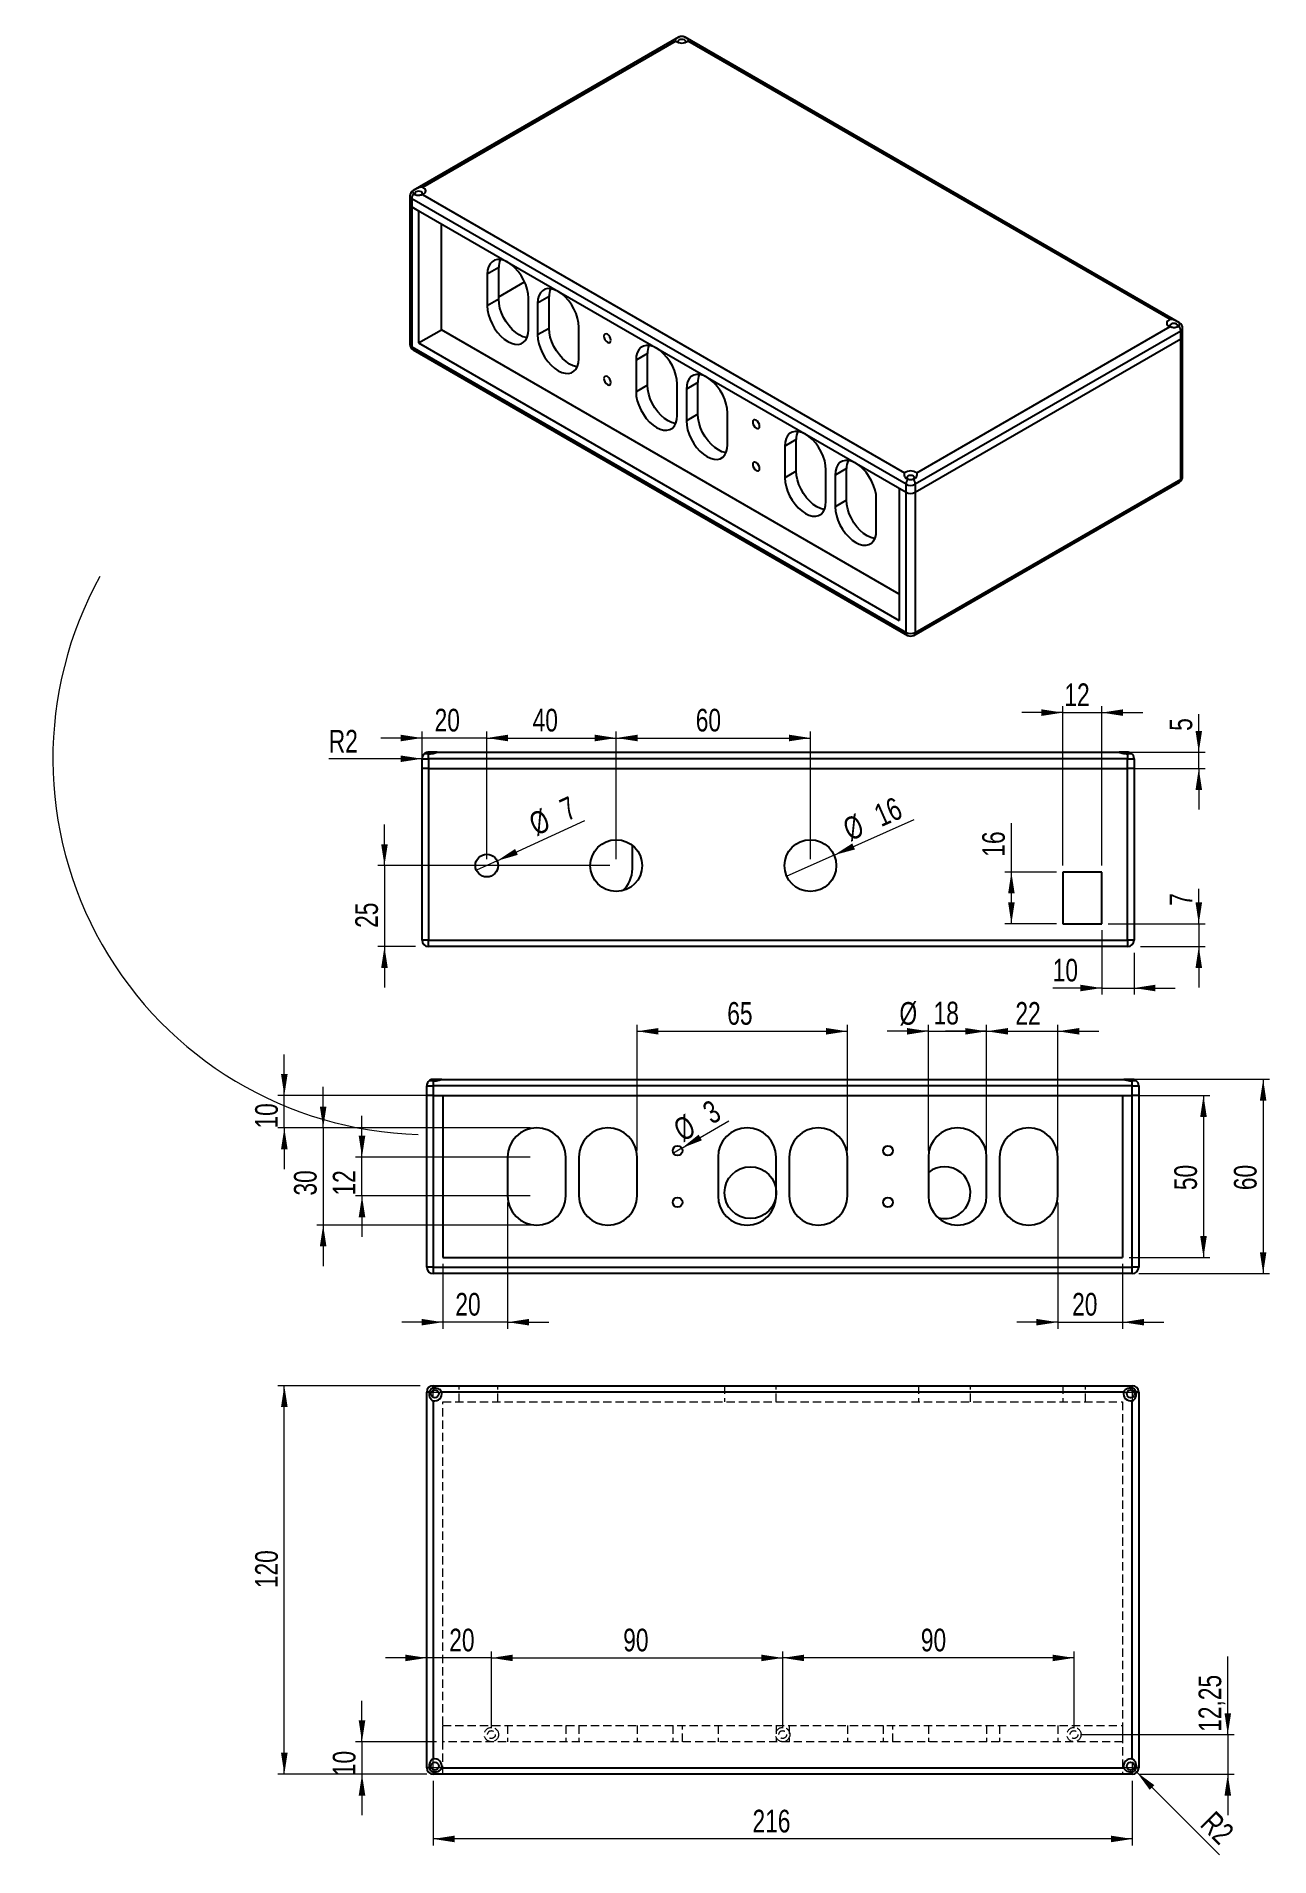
# Model space of a CAD drawing. Header units: millimetres. Extents: x -5 to 186, y 7 to 288.
import ezdxf

# ---------------------------------------------------------------- set-up
doc = ezdxf.new("R2010")
doc.units = ezdxf.units.MM
doc.linetypes.add('HIDDEN', pattern=[1.905, 1.27, -0.635])
doc.styles.add('SLDTEXTSTYLE0', font='TXT', dxfattribs={"width": 0.75})
doc.dimstyles.new('SLDDIMSTYLE0', dxfattribs={"dimtxt": 3.5, "dimasz": 3.302, "dimexe": 0, "dimexo": 0.0625, "dimgap": 0.875, "dimtad": 1, "dimdec": 0, "dimlfac": 2, "dimrnd": 1e-09, "dimzin": 12, "dimdsep": 46, "dimtxsty": 'SLDTEXTSTYLE0', "dimsah": 1, "dimcen": 0.09, "dimadec": 0, "dimazin": 3, "dimtfac": 1, "dimtdec": 0, "dimtmove": 0, "dimatfit": 0, "dimfxl": 0, "dimfrac": 2, "dimtolj": 1, "dimtzin": 12, "dimarcsym": 0})
doc.dimstyles.new('SLDDIMSTYLE1', dxfattribs={"dimtxt": 3.5, "dimasz": 3.302, "dimexe": 0, "dimexo": 0.0625, "dimgap": 0.875, "dimtad": 1, "dimdec": 0, "dimlfac": 2, "dimrnd": 1e-09, "dimzin": 12, "dimdsep": 46, "dimtxsty": 'SLDTEXTSTYLE0', "dimsah": 1, "dimcen": 0.09, "dimadec": 0, "dimazin": 3, "dimtfac": 1, "dimtdec": 0, "dimtofl": 0, "dimtmove": 0, "dimatfit": 3, "dimfxl": 0, "dimfrac": 2, "dimtolj": 1, "dimtzin": 12, "dimarcsym": 0})
doc.dimstyles.new('SLDDIMSTYLE2', dxfattribs={"dimtxt": 3.5, "dimasz": 3.302, "dimexe": 0, "dimexo": 0.0625, "dimgap": 0.875, "dimtad": 1, "dimdec": 0, "dimlfac": 2, "dimrnd": 1e-09, "dimzin": 12, "dimdsep": 46, "dimtxsty": 'SLDTEXTSTYLE0', "dimblk1": 'NONE', "dimsah": 1, "dimcen": 0, "dimadec": 0, "dimazin": 3, "dimtfac": 1, "dimtdec": 0, "dimtmove": 0, "dimatfit": 3, "dimldrblk": 'NONE', "dimfxl": 0, "dimfrac": 2, "dimtolj": 1, "dimtzin": 12, "dimarcsym": 0})
doc.dimstyles.new('SLDDIMSTYLE3', dxfattribs={"dimtxt": 3.5, "dimasz": 3.302, "dimexe": 0, "dimexo": 0.0625, "dimgap": 0.875, "dimtad": 1, "dimdec": 0, "dimlfac": 2, "dimrnd": 1e-09, "dimzin": 12, "dimdsep": 46, "dimtxsty": 'SLDTEXTSTYLE0', "dimsah": 1, "dimcen": 0, "dimadec": 0, "dimazin": 3, "dimtfac": 1, "dimtdec": 0, "dimtofl": 0, "dimtmove": 0, "dimatfit": 3, "dimfxl": 0, "dimfrac": 2, "dimtolj": 1, "dimtzin": 12, "dimarcsym": 0})
doc.dimstyles.new('SLDDIMSTYLE4', dxfattribs={"dimtxt": 3.5, "dimasz": 3.302, "dimexe": 0, "dimexo": 0.0625, "dimgap": 0.875, "dimtad": 1, "dimlfac": 2, "dimrnd": 1e-09, "dimzin": 12, "dimdsep": 46, "dimtxsty": 'SLDTEXTSTYLE0', "dimsah": 1, "dimcen": 0.09, "dimadec": 0, "dimazin": 3, "dimtfac": 1, "dimtmove": 0, "dimatfit": 0, "dimfxl": 0, "dimfrac": 2, "dimtolj": 1, "dimtzin": 12, "dimarcsym": 0})
doc.dimstyles.new('SLDDIMSTYLE5', dxfattribs={"dimtxt": 3.5, "dimasz": 3.302, "dimexe": 0, "dimexo": 0.0625, "dimgap": 0.875, "dimtad": 1, "dimdec": 0, "dimlfac": 2, "dimrnd": 1e-09, "dimzin": 12, "dimdsep": 46, "dimtxsty": 'SLDTEXTSTYLE0', "dimsah": 1, "dimcen": 0, "dimadec": 0, "dimazin": 3, "dimtfac": 1, "dimtdec": 0, "dimtofl": 0, "dimtmove": 0, "dimatfit": 3, "dimfxl": 0, "dimfrac": 2, "dimtolj": 1, "dimtzin": 12, "dimarcsym": 0})
doc.dimstyles.new('SLDDIMSTYLE6', dxfattribs={"dimtxt": 3.5, "dimasz": 3.302, "dimexe": 0, "dimexo": 0.0625, "dimgap": 0.875, "dimtad": 1, "dimdec": 0, "dimlfac": 2, "dimrnd": 1e-09, "dimzin": 12, "dimdsep": 46, "dimtxsty": 'SLDTEXTSTYLE0', "dimblk1": 'NONE', "dimsah": 1, "dimcen": 0, "dimadec": 0, "dimazin": 3, "dimtfac": 1, "dimtdec": 0, "dimtmove": 0, "dimatfit": 3, "dimldrblk": 'NONE', "dimfxl": 0, "dimfrac": 2, "dimtolj": 1, "dimtzin": 12, "dimarcsym": 0})

msp = doc.modelspace()

# ---------------------------------------------------------------- blocks, each defined once
blk = doc.blocks.new('_D')
at = {"color": 7, "linetype": 'Continuous', "lineweight": 0}
for p, q in [((33.55, 124.41), (33.55, 130.76)), ((57.05, 124.41), (32.55, 124.41)), ((33.55, 119.41), (33.55, 124.41)), ((71.55, 119.41), (32.55, 119.41)), ((33.55, 119.41), (33.55, 113.06))]:
    blk.add_line(p, q, dxfattribs=at)
at = {"color": 7, "linetype": 'Continuous', "lineweight": 18}
for points in [[(33.55, 124.41), (34.06, 127.71), (33.04, 127.71)], [(33.55, 119.41), (33.04, 116.1), (34.06, 116.1)]]:
    blk.add_solid(points, dxfattribs=at)
at = {"color": 7, "linetype": 'Continuous', "lineweight": 18, "insert": (29.04, 119.31), "char_height": 3.5, "attachment_point": 1, "rotation": 90, "style": 'SLDTEXTSTYLE0'}
blk.add_mtext('10', dxfattribs=at)
blk = doc.blocks.new('_D_1')
at = {"color": 7, "linetype": 'Continuous', "lineweight": 0}
for p, q in [((39.55, 119.41), (39.55, 125.76)), ((71.55, 119.41), (38.55, 119.41)), ((39.55, 119.41), (39.55, 104.41)), ((71.55, 104.41), (38.55, 104.41)), ((39.55, 104.41), (39.55, 98.06))]:
    blk.add_line(p, q, dxfattribs=at)
at = {"color": 7, "linetype": 'Continuous', "lineweight": 18}
for points in [[(39.55, 119.41), (40.06, 122.71), (39.04, 122.71)], [(39.55, 104.41), (39.04, 101.1), (40.06, 101.1)]]:
    blk.add_solid(points, dxfattribs=at)
at = {"color": 7, "linetype": 'Continuous', "lineweight": 18, "insert": (35.04, 108.96), "char_height": 3.5, "attachment_point": 1, "rotation": 90, "style": 'SLDTEXTSTYLE0'}
blk.add_mtext('30', dxfattribs=at)
blk = doc.blocks.new('_D_2')
at = {"color": 7, "linetype": 'Continuous', "lineweight": 0}
for p, q in [((68.05, 107.91), (68.05, 88.4)), ((58.05, 98.41), (58.05, 88.4)), ((58.05, 89.4), (51.7, 89.4)), ((68.05, 89.4), (58.05, 89.4)), ((68.05, 89.4), (74.4, 89.4))]:
    blk.add_line(p, q, dxfattribs=at)
at = {"color": 7, "linetype": 'Continuous', "lineweight": 18}
for points in [[(58.05, 89.4), (54.75, 89.91), (54.75, 88.9)], [(68.05, 89.4), (71.35, 88.9), (71.35, 89.91)]]:
    blk.add_solid(points, dxfattribs=at)
at = {"color": 7, "linetype": 'Continuous', "lineweight": 18, "insert": (59.97, 93.92), "char_height": 3.5, "attachment_point": 1, "style": 'SLDTEXTSTYLE0'}
blk.add_mtext('20', dxfattribs=at)
blk = doc.blocks.new('_D_3')
at = {"color": 7, "linetype": 'Continuous', "lineweight": 0}
for p, q in [((45.55, 114.91), (45.55, 121.26)), ((71.55, 114.91), (44.55, 114.91)), ((45.55, 108.91), (45.55, 114.91)), ((71.55, 108.91), (44.55, 108.91)), ((45.55, 108.91), (45.55, 102.56))]:
    blk.add_line(p, q, dxfattribs=at)
at = {"color": 7, "linetype": 'Continuous', "lineweight": 18}
for points in [[(45.55, 114.91), (46.06, 118.21), (45.04, 118.21)], [(45.55, 108.91), (45.04, 105.6), (46.06, 105.6)]]:
    blk.add_solid(points, dxfattribs=at)
at = {"color": 7, "linetype": 'Continuous', "lineweight": 18, "insert": (41.04, 108.96), "char_height": 3.5, "attachment_point": 1, "rotation": 90, "style": 'SLDTEXTSTYLE0'}
blk.add_mtext('12', dxfattribs=at)
blk = doc.blocks.new('_D_4')
at = {"color": 7, "linetype": 'Continuous', "lineweight": 0}
for p, q in [((88.05, 115.91), (88.05, 135.33)), ((120.55, 115.91), (120.55, 135.33)), ((88.05, 134.33), (120.55, 134.33))]:
    blk.add_line(p, q, dxfattribs=at)
at = {"color": 7, "linetype": 'Continuous', "lineweight": 18}
for points in [[(88.05, 134.33), (91.35, 133.82), (91.35, 134.83)], [(120.55, 134.33), (117.25, 134.83), (117.25, 133.82)]]:
    blk.add_solid(points, dxfattribs=at)
at = {"color": 7, "linetype": 'Continuous', "lineweight": 18, "insert": (101.98, 138.84), "char_height": 3.5, "attachment_point": 1, "style": 'SLDTEXTSTYLE0'}
blk.add_mtext('65', dxfattribs=at)
blk = doc.blocks.new('_D_5')
at = {"color": 7, "linetype": 'Continuous', "lineweight": 0}
for p, q in [((153.05, 107.91), (153.05, 88.4)), ((163.05, 98.41), (163.05, 88.4)), ((153.05, 89.4), (146.7, 89.4)), ((153.05, 89.4), (163.05, 89.4)), ((163.05, 89.4), (169.4, 89.4))]:
    blk.add_line(p, q, dxfattribs=at)
at = {"color": 7, "linetype": 'Continuous', "lineweight": 18}
for points in [[(153.05, 89.4), (149.75, 89.91), (149.75, 88.9)], [(163.05, 89.4), (166.35, 88.9), (166.35, 89.91)]]:
    blk.add_solid(points, dxfattribs=at)
at = {"color": 7, "linetype": 'Continuous', "lineweight": 18, "insert": (155.26, 93.92), "char_height": 3.5, "attachment_point": 1, "style": 'SLDTEXTSTYLE0'}
blk.add_mtext('20', dxfattribs=at)
blk = doc.blocks.new('_D_6')
at = {"color": 7, "linetype": 'Continuous', "lineweight": 0}
for p, q in [((142.05, 115.91), (142.05, 135.33)), ((153.05, 115.91), (153.05, 135.33)), ((142.05, 134.33), (135.7, 134.33)), ((142.05, 134.33), (153.05, 134.33)), ((153.05, 134.33), (159.4, 134.33))]:
    blk.add_line(p, q, dxfattribs=at)
at = {"color": 7, "linetype": 'Continuous', "lineweight": 18}
for points in [[(142.05, 134.33), (138.75, 134.83), (138.75, 133.82)], [(153.05, 134.33), (156.35, 133.82), (156.35, 134.83)]]:
    blk.add_solid(points, dxfattribs=at)
at = {"color": 7, "linetype": 'Continuous', "lineweight": 18, "insert": (146.49, 138.84), "char_height": 3.5, "attachment_point": 1, "style": 'SLDTEXTSTYLE0'}
blk.add_mtext('22', dxfattribs=at)
blk = doc.blocks.new('_D_7')
at = {"color": 7, "linetype": 'Continuous', "lineweight": 0}
for p, q in [((133.05, 115.91), (133.05, 135.33)), ((142.05, 115.91), (142.05, 135.33)), ((133.05, 134.33), (126.7, 134.33)), ((133.05, 134.33), (142.05, 134.33)), ((142.05, 134.33), (148.4, 134.33))]:
    blk.add_line(p, q, dxfattribs=at)
at = {"color": 7, "linetype": 'Continuous', "lineweight": 18}
for points in [[(133.05, 134.33), (129.75, 134.83), (129.75, 133.82)], [(142.05, 134.33), (145.35, 133.82), (145.35, 134.83)]]:
    blk.add_solid(points, dxfattribs=at)
at = {"color": 7, "linetype": 'Continuous', "lineweight": 18, "char_height": 3.5, "attachment_point": 1, "style": 'SLDTEXTSTYLE0'}
for s, insert in [('%%c', (128.58, 138.84)), ('18', (133.86, 138.89))]:
    blk.add_mtext(s, dxfattribs=dict(at, insert=insert))
blk = doc.blocks.new('_D_8')
at = {"color": 7, "linetype": 'Continuous', "lineweight": 0}
for q in [(102.24, 120.49), (93.65, 115.53)]:
    blk.add_line((94.95, 116.28), q, dxfattribs=at)
at = {"color": 7, "linetype": 'Continuous', "lineweight": 18}
blk.add_solid([(94.95, 116.28), (98.06, 117.49), (97.55, 118.37)], dxfattribs=at)
at = {"color": 7, "linetype": 'Continuous', "lineweight": 18, "char_height": 3.5, "attachment_point": 1, "rotation": 30, "style": 'SLDTEXTSTYLE0'}
for s, insert in [('%%c', (93.31, 120.22)), ('3', (97.85, 122.91))]:
    blk.add_mtext(s, dxfattribs=dict(at, insert=insert))
blk = doc.blocks.new('_None')
blk = doc.blocks.new('_D_9')
at = {"color": 7, "linetype": 'Continuous', "lineweight": 0}
for p, q in [((164.23, 126.91), (185.77, 126.91)), ((184.77, 126.91), (184.77, 96.91)), ((165.55, 96.91), (185.77, 96.91))]:
    blk.add_line(p, q, dxfattribs=at)
at = {"color": 7, "linetype": 'Continuous', "lineweight": 18}
for points in [[(184.77, 126.91), (184.26, 123.6), (185.27, 123.6)], [(184.77, 96.91), (185.27, 100.21), (184.26, 100.21)]]:
    blk.add_solid(points, dxfattribs=at)
at = {"color": 7, "linetype": 'Continuous', "lineweight": 18, "insert": (180.25, 109.8), "char_height": 3.5, "attachment_point": 1, "rotation": 90, "style": 'SLDTEXTSTYLE0'}
blk.add_mtext('60', dxfattribs=at)
blk = doc.blocks.new('_D_10')
at = {"color": 7, "linetype": 'Continuous', "lineweight": 0}
for p, q in [((164.05, 124.41), (176.55, 124.41)), ((175.55, 124.41), (175.55, 99.41)), ((164.05, 99.41), (176.55, 99.41))]:
    blk.add_line(p, q, dxfattribs=at)
at = {"color": 7, "linetype": 'Continuous', "lineweight": 18}
for points in [[(175.55, 124.41), (175.04, 121.1), (176.06, 121.1)], [(175.55, 99.41), (176.06, 102.71), (175.04, 102.71)]]:
    blk.add_solid(points, dxfattribs=at)
at = {"color": 7, "linetype": 'Continuous', "lineweight": 18, "insert": (171.04, 109.8), "char_height": 3.5, "attachment_point": 1, "rotation": 90, "style": 'SLDTEXTSTYLE0'}
blk.add_mtext('50', dxfattribs=at)
blk = doc.blocks.new('_D_11')
at = {"color": 7, "linetype": 'Continuous', "lineweight": 0}
for p, q in [((54.55, 79.6), (32.55, 79.6)), ((33.55, 19.6), (33.55, 79.6)), ((54.55, 19.6), (32.55, 19.6))]:
    blk.add_line(p, q, dxfattribs=at)
at = {"color": 7, "linetype": 'Continuous', "lineweight": 18}
for points in [[(33.55, 79.6), (33.04, 76.3), (34.06, 76.3)], [(33.55, 19.6), (34.06, 22.9), (33.04, 22.9)]]:
    blk.add_solid(points, dxfattribs=at)
at = {"color": 7, "linetype": 'Continuous', "lineweight": 18, "insert": (29.04, 48.33), "char_height": 3.5, "attachment_point": 1, "rotation": 90, "style": 'SLDTEXTSTYLE0'}
blk.add_mtext('120', dxfattribs=at)
blk = doc.blocks.new('_D_12')
at = {"color": 7, "linetype": 'Continuous', "lineweight": 0}
for p, q in [((56.55, 18.6), (56.55, 8.6)), ((164.55, 18.6), (164.55, 8.6)), ((164.55, 9.6), (56.55, 9.6))]:
    blk.add_line(p, q, dxfattribs=at)
at = {"color": 7, "linetype": 'Continuous', "lineweight": 18}
for points in [[(56.55, 9.6), (59.85, 9.09), (59.85, 10.11)], [(164.55, 9.6), (161.25, 10.11), (161.25, 9.09)]]:
    blk.add_solid(points, dxfattribs=at)
at = {"color": 7, "linetype": 'Continuous', "lineweight": 18, "insert": (105.88, 14.11), "char_height": 3.5, "attachment_point": 1, "style": 'SLDTEXTSTYLE0'}
blk.add_mtext('216', dxfattribs=at)
blk = doc.blocks.new('_D_13')
at = {"color": 7, "linetype": 'Continuous', "lineweight": 0}
for q in [(164.55, 20.6), (178, 7.14)]:
    blk.add_line((165.26, 19.89), q, dxfattribs=at)
at = {"color": 7, "linetype": 'Continuous', "lineweight": 18}
blk.add_solid([(165.26, 19.89), (167.23, 17.2), (167.95, 17.91)], dxfattribs=at)
at = {"color": 7, "linetype": 'Continuous', "lineweight": 18, "insert": (177.33, 14.14), "char_height": 3.5, "attachment_point": 1, "rotation": 315, "style": 'SLDTEXTSTYLE0'}
blk.add_mtext('R2', dxfattribs=at)
blk = doc.blocks.new('_D_14')
at = {"color": 7, "linetype": 'Continuous', "lineweight": 0}
for p, q in [((45.55, 24.6), (45.55, 30.95)), ((57.05, 24.6), (44.55, 24.6)), ((45.55, 24.6), (45.55, 19.6)), ((55.55, 19.6), (44.55, 19.6)), ((45.55, 19.6), (45.55, 13.25))]:
    blk.add_line(p, q, dxfattribs=at)
at = {"color": 7, "linetype": 'Continuous', "lineweight": 18}
for points in [[(45.55, 24.6), (46.06, 27.9), (45.04, 27.9)], [(45.55, 19.6), (45.04, 16.3), (46.06, 16.3)]]:
    blk.add_solid(points, dxfattribs=at)
at = {"color": 7, "linetype": 'Continuous', "lineweight": 18, "insert": (41.04, 19.3), "char_height": 3.5, "attachment_point": 1, "rotation": 90, "style": 'SLDTEXTSTYLE0'}
blk.add_mtext('10', dxfattribs=at)
blk = doc.blocks.new('_D_15')
at = {"color": 7, "linetype": 'Continuous', "lineweight": 0}
for p, q in [((179.3, 25.72), (179.3, 37.79)), ((156.55, 25.72), (180.3, 25.72)), ((179.3, 25.72), (179.3, 19.6)), ((165.55, 19.6), (180.3, 19.6)), ((179.3, 19.6), (179.3, 13.25))]:
    blk.add_line(p, q, dxfattribs=at)
at = {"color": 7, "linetype": 'Continuous', "lineweight": 18}
for points in [[(179.3, 25.72), (179.81, 29.02), (178.8, 29.02)], [(179.3, 19.6), (178.8, 16.3), (179.81, 16.3)]]:
    blk.add_solid(points, dxfattribs=at)
at = {"color": 7, "linetype": 'Continuous', "lineweight": 18, "insert": (174.79, 26.15), "char_height": 3.5, "attachment_point": 1, "rotation": 90, "style": 'SLDTEXTSTYLE0'}
blk.add_mtext('12,25', dxfattribs=at)
blk = doc.blocks.new('_D_16')
at = {"color": 7, "linetype": 'Continuous', "lineweight": 0}
for p, q in [((55.55, 37.56), (49.2, 37.56)), ((55.55, 21.6), (55.55, 38.56)), ((65.55, 37.56), (55.55, 37.56)), ((65.55, 26.72), (65.55, 38.56)), ((65.55, 37.56), (71.9, 37.56))]:
    blk.add_line(p, q, dxfattribs=at)
at = {"color": 7, "linetype": 'Continuous', "lineweight": 18}
for points in [[(55.55, 37.56), (52.25, 38.06), (52.25, 37.05)], [(65.55, 37.56), (68.85, 37.05), (68.85, 38.06)]]:
    blk.add_solid(points, dxfattribs=at)
at = {"color": 7, "linetype": 'Continuous', "lineweight": 18, "insert": (59.03, 42.07), "char_height": 3.5, "attachment_point": 1, "style": 'SLDTEXTSTYLE0'}
blk.add_mtext('20', dxfattribs=at)
blk = doc.blocks.new('_D_17')
at = {"color": 7, "linetype": 'Continuous', "lineweight": 0}
for p, q in [((65.55, 26.72), (65.55, 38.56)), ((65.55, 37.56), (110.55, 37.56)), ((110.55, 26.72), (110.55, 38.56))]:
    blk.add_line(p, q, dxfattribs=at)
at = {"color": 7, "linetype": 'Continuous', "lineweight": 18}
for points in [[(65.55, 37.56), (68.85, 37.05), (68.85, 38.06)], [(110.55, 37.56), (107.25, 38.06), (107.25, 37.05)]]:
    blk.add_solid(points, dxfattribs=at)
at = {"color": 7, "linetype": 'Continuous', "lineweight": 18, "insert": (85.91, 42.07), "char_height": 3.5, "attachment_point": 1, "style": 'SLDTEXTSTYLE0'}
blk.add_mtext('90', dxfattribs=at)
blk = doc.blocks.new('_D_18')
at = {"color": 7, "linetype": 'Continuous', "lineweight": 0}
for p, q in [((110.55, 26.72), (110.55, 38.56)), ((155.55, 37.56), (110.55, 37.56)), ((155.55, 26.72), (155.55, 38.56))]:
    blk.add_line(p, q, dxfattribs=at)
at = {"color": 7, "linetype": 'Continuous', "lineweight": 18}
for points in [[(110.55, 37.56), (113.85, 37.05), (113.85, 38.06)], [(155.55, 37.56), (152.25, 38.06), (152.25, 37.05)]]:
    blk.add_solid(points, dxfattribs=at)
at = {"color": 7, "linetype": 'Continuous', "lineweight": 18, "insert": (131.89, 42.07), "char_height": 3.5, "attachment_point": 1, "style": 'SLDTEXTSTYLE0'}
blk.add_mtext('90', dxfattribs=at)
blk = doc.blocks.new('_D_19')
at = {"color": 7, "linetype": 'Continuous', "lineweight": 0}
for p, q in [((174.82, 177.42), (174.82, 183.32)), ((55.82, 177.42), (175.82, 177.42)), ((174.82, 174.92), (174.82, 177.42)), ((55.82, 174.92), (175.82, 174.92)), ((174.82, 174.92), (174.82, 168.57))]:
    blk.add_line(p, q, dxfattribs=at)
at = {"color": 7, "linetype": 'Continuous', "lineweight": 18}
for points in [[(174.82, 177.42), (175.33, 180.72), (174.32, 180.72)], [(174.82, 174.92), (174.32, 171.61), (175.33, 171.61)]]:
    blk.add_solid(points, dxfattribs=at)
at = {"color": 7, "linetype": 'Continuous', "lineweight": 18, "insert": (170.31, 180.73), "char_height": 3.5, "attachment_point": 1, "rotation": 90, "style": 'SLDTEXTSTYLE0'}
blk.add_mtext('5', dxfattribs=at)
blk = doc.blocks.new('_D_20')
at = {"color": 7, "linetype": 'Continuous', "lineweight": 0}
for q in [(40.42, 176.42), (55.82, 176.42)]:
    blk.add_line((54.82, 176.42), q, dxfattribs=at)
at = {"color": 7, "linetype": 'Continuous', "lineweight": 18}
blk.add_arc((55.82, 176.42), 58.03, 150.9829, 268.4179, dxfattribs=at)
blk.add_solid([(54.82, 176.42), (51.52, 176.92), (51.52, 175.91)], dxfattribs=at)
at = {"color": 7, "linetype": 'Continuous', "lineweight": 18, "insert": (40.42, 180.87), "char_height": 3.5, "attachment_point": 1, "style": 'SLDTEXTSTYLE0'}
blk.add_mtext('R2', dxfattribs=at)
blk = doc.blocks.new('_D_21')
at = {"color": 7, "linetype": 'Continuous', "lineweight": 0}
for p, q in [((145.87, 158.92), (145.87, 166.46)), ((152.82, 158.92), (144.87, 158.92)), ((145.87, 150.92), (145.87, 158.92)), ((152.82, 150.92), (144.87, 150.92))]:
    blk.add_line(p, q, dxfattribs=at)
at = {"color": 7, "linetype": 'Continuous', "lineweight": 18}
for points in [[(145.87, 158.92), (145.37, 155.61), (146.38, 155.61)], [(145.87, 150.92), (146.38, 154.22), (145.37, 154.22)]]:
    blk.add_solid(points, dxfattribs=at)
at = {"color": 7, "linetype": 'Continuous', "lineweight": 18, "insert": (141.36, 161.29), "char_height": 3.5, "attachment_point": 1, "rotation": 90, "style": 'SLDTEXTSTYLE0'}
blk.add_mtext('16', dxfattribs=at)
blk = doc.blocks.new('_D_22')
at = {"color": 7, "linetype": 'Continuous', "lineweight": 0}
for p, q in [((153.82, 183.54), (147.47, 183.54)), ((153.82, 159.92), (153.82, 184.54)), ((153.82, 183.54), (159.82, 183.54)), ((159.82, 159.92), (159.82, 184.54)), ((159.82, 183.54), (166.17, 183.54))]:
    blk.add_line(p, q, dxfattribs=at)
at = {"color": 7, "linetype": 'Continuous', "lineweight": 18}
for points in [[(153.82, 183.54), (150.52, 184.05), (150.52, 183.03)], [(159.82, 183.54), (163.13, 183.03), (163.13, 184.05)]]:
    blk.add_solid(points, dxfattribs=at)
at = {"color": 7, "linetype": 'Continuous', "lineweight": 18, "insert": (154.06, 188.05), "char_height": 3.5, "attachment_point": 1, "style": 'SLDTEXTSTYLE0'}
blk.add_mtext('12', dxfattribs=at)
blk = doc.blocks.new('_D_23')
at = {"color": 7, "linetype": 'Continuous', "lineweight": 0}
for q in [(130.87, 167.03), (111.17, 158.3)]:
    blk.add_line((118.48, 161.54), q, dxfattribs=at)
at = {"color": 7, "linetype": 'Continuous', "lineweight": 18}
blk.add_solid([(118.48, 161.54), (121.71, 162.41), (121.29, 163.34)], dxfattribs=at)
at = {"color": 7, "linetype": 'Continuous', "lineweight": 18, "char_height": 3.5, "attachment_point": 1, "rotation": 23.8928, "style": 'SLDTEXTSTYLE0'}
for s, insert in [('16', (124.32, 169.04)), ('%%c', (119.51, 166.86))]:
    blk.add_mtext(s, dxfattribs=dict(at, insert=insert))
blk = doc.blocks.new('_D_24')
at = {"color": 7, "linetype": 'Continuous', "lineweight": 0}
for q in [(80, 166.9), (63.23, 159.19)]:
    blk.add_line((66.41, 160.65), q, dxfattribs=at)
at = {"color": 7, "linetype": 'Continuous', "lineweight": 18}
blk.add_solid([(66.41, 160.65), (69.62, 161.57), (69.2, 162.49)], dxfattribs=at)
at = {"color": 7, "linetype": 'Continuous', "lineweight": 18, "char_height": 3.5, "attachment_point": 1, "rotation": 24.7064, "style": 'SLDTEXTSTYLE0'}
for s, insert in [('%%c', (71, 167.65)), ('7', (75.77, 169.91))]:
    blk.add_mtext(s, dxfattribs=dict(at, insert=insert))
blk = doc.blocks.new('_D_25')
at = {"color": 7, "linetype": 'Continuous', "lineweight": 0}
for p, q in [((159.82, 149.92), (159.82, 140.01)), ((164.82, 146.42), (164.82, 140.01)), ((159.82, 141.01), (152.26, 141.01)), ((159.82, 141.01), (164.82, 141.01)), ((164.82, 141.01), (171.17, 141.01))]:
    blk.add_line(p, q, dxfattribs=at)
at = {"color": 7, "linetype": 'Continuous', "lineweight": 18}
for points in [[(159.82, 141.01), (156.52, 141.52), (156.52, 140.5)], [(164.82, 141.01), (168.13, 140.5), (168.13, 141.52)]]:
    blk.add_solid(points, dxfattribs=at)
at = {"color": 7, "linetype": 'Continuous', "lineweight": 18, "insert": (152.26, 145.52), "char_height": 3.5, "attachment_point": 1, "style": 'SLDTEXTSTYLE0'}
blk.add_mtext('10', dxfattribs=at)
blk = doc.blocks.new('_D_26')
at = {"color": 7, "linetype": 'Continuous', "lineweight": 0}
for p, q in [((174.82, 150.92), (174.82, 156.31)), ((160.82, 150.92), (175.82, 150.92)), ((174.82, 150.92), (174.82, 147.42)), ((165.82, 147.42), (175.82, 147.42)), ((174.82, 147.42), (174.82, 141.07))]:
    blk.add_line(p, q, dxfattribs=at)
at = {"color": 7, "linetype": 'Continuous', "lineweight": 18}
for points in [[(174.82, 150.92), (175.33, 154.22), (174.32, 154.22)], [(174.82, 147.42), (174.32, 144.11), (175.33, 144.11)]]:
    blk.add_solid(points, dxfattribs=at)
at = {"color": 7, "linetype": 'Continuous', "lineweight": 18, "insert": (170.31, 153.72), "char_height": 3.5, "attachment_point": 1, "rotation": 90, "style": 'SLDTEXTSTYLE0'}
blk.add_mtext('7', dxfattribs=at)
blk = doc.blocks.new('_D_27')
at = {"color": 7, "linetype": 'Continuous', "lineweight": 0}
for p, q in [((49.02, 159.92), (49.02, 166.27)), ((83.82, 159.92), (48.02, 159.92)), ((49.02, 159.92), (49.02, 147.42)), ((53.82, 147.42), (48.02, 147.42)), ((49.02, 147.42), (49.02, 141.07))]:
    blk.add_line(p, q, dxfattribs=at)
at = {"color": 7, "linetype": 'Continuous', "lineweight": 18}
for points in [[(49.02, 159.92), (49.53, 163.22), (48.51, 163.22)], [(49.02, 147.42), (48.51, 144.11), (49.53, 144.11)]]:
    blk.add_solid(points, dxfattribs=at)
at = {"color": 7, "linetype": 'Continuous', "lineweight": 18, "insert": (44.51, 150.3), "char_height": 3.5, "attachment_point": 1, "rotation": 90, "style": 'SLDTEXTSTYLE0'}
blk.add_mtext('25', dxfattribs=at)
blk = doc.blocks.new('_D_28')
at = {"color": 7, "linetype": 'Continuous', "lineweight": 0}
for p, q in [((84.82, 160.92), (84.82, 180.62)), ((114.82, 160.92), (114.82, 180.62)), ((84.82, 179.62), (114.82, 179.62))]:
    blk.add_line(p, q, dxfattribs=at)
at = {"color": 7, "linetype": 'Continuous', "lineweight": 18}
for points in [[(84.82, 179.62), (88.13, 179.11), (88.13, 180.13)], [(114.82, 179.62), (111.52, 180.13), (111.52, 179.11)]]:
    blk.add_solid(points, dxfattribs=at)
at = {"color": 7, "linetype": 'Continuous', "lineweight": 18, "insert": (97.11, 184.13), "char_height": 3.5, "attachment_point": 1, "style": 'SLDTEXTSTYLE0'}
blk.add_mtext('60', dxfattribs=at)
blk = doc.blocks.new('_D_29')
at = {"color": 7, "linetype": 'Continuous', "lineweight": 0}
for p, q in [((64.82, 160.92), (64.82, 180.62)), ((84.82, 160.92), (84.82, 180.62)), ((64.82, 179.62), (84.82, 179.62))]:
    blk.add_line(p, q, dxfattribs=at)
at = {"color": 7, "linetype": 'Continuous', "lineweight": 18}
for points in [[(64.82, 179.62), (68.13, 179.11), (68.13, 180.13)], [(84.82, 179.62), (81.52, 180.13), (81.52, 179.11)]]:
    blk.add_solid(points, dxfattribs=at)
at = {"color": 7, "linetype": 'Continuous', "lineweight": 18, "insert": (71.91, 184.13), "char_height": 3.5, "attachment_point": 1, "style": 'SLDTEXTSTYLE0'}
blk.add_mtext('40', dxfattribs=at)
blk = doc.blocks.new('_D_30')
at = {"color": 7, "linetype": 'Continuous', "lineweight": 0}
for p, q in [((54.82, 148.42), (54.82, 180.62)), ((64.82, 160.92), (64.82, 180.62)), ((54.82, 179.62), (48.47, 179.62)), ((64.82, 179.62), (54.82, 179.62)), ((64.82, 179.62), (71.17, 179.62))]:
    blk.add_line(p, q, dxfattribs=at)
at = {"color": 7, "linetype": 'Continuous', "lineweight": 18}
for points in [[(54.82, 179.62), (51.52, 180.13), (51.52, 179.11)], [(64.82, 179.62), (68.13, 179.11), (68.13, 180.13)]]:
    blk.add_solid(points, dxfattribs=at)
at = {"color": 7, "linetype": 'Continuous', "lineweight": 18, "insert": (56.77, 184.13), "char_height": 3.5, "attachment_point": 1, "style": 'SLDTEXTSTYLE0'}
blk.add_mtext('20', dxfattribs=at)

# ---------------------------------------------------------------- dimensions: what is measured, and where the dimension line sits
at = {"color": 7, "linetype": 'Continuous', "lineweight": 18}
for center, mpoint, dimstyle, picture, middle in [((55.823, 176.4168), (54.823, 176.4168), 'SLDDIMSTYLE5', '_D_20', (42.8401, 176.4169)), ((164.5482, 20.5974), (165.2553, 19.8903), 'SLDDIMSTYLE3', '_D_13', (176.246, 8.8997))]:
    dim = msp.add_radius_dim(center=center, mpoint=mpoint, dimstyle=dimstyle, dxfattribs=at)
    dim.commit()
    dim.dimension.update_dxf_attribs({"geometry": picture, "text_midpoint": middle, "dimtype": 164})
for base, p1, p2, dimstyle, picture, middle in [((159.823, 183.5405), (153.823, 158.9168), (159.823, 158.9168), 'SLDDIMSTYLE0', '_D_22', (156.647, 183.5405)), ((54.823, 179.6196), (64.823, 159.9168), (54.823, 147.4168), 'SLDDIMSTYLE0', '_D_30', (59.3579, 179.6196)), ((84.823, 179.6196), (64.823, 159.9168), (84.823, 159.9168), 'SLDDIMSTYLE0', '_D_29', (74.4934, 179.6196)), ((114.823, 179.6196), (84.823, 159.9168), (114.823, 159.9168), 'SLDDIMSTYLE1', '_D_28', (99.6985, 179.6196)), ((164.823, 141.0074), (159.823, 150.9168), (164.823, 147.4168), 'SLDDIMSTYLE0', '_D_25', (154.8482, 141.0074)), ((120.5482, 134.3257), (88.0482, 114.905), (120.5482, 114.905), 'SLDDIMSTYLE1', '_D_4', (104.5696, 134.3257)), ((153.0482, 134.3257), (142.0482, 114.905), (153.0482, 114.905), 'SLDDIMSTYLE0', '_D_6', (149.0737, 134.3257)), ((58.0482, 89.4034), (68.0482, 108.905), (58.0482, 99.405), 'SLDDIMSTYLE0', '_D_2', (62.5513, 89.4034)), ((163.0482, 89.4034), (153.0482, 108.905), (163.0482, 99.405), 'SLDDIMSTYLE0', '_D_5', (157.8501, 89.4034)), ((55.5482, 37.555), (65.5482, 25.7224), (55.5482, 20.5974), 'SLDDIMSTYLE0', '_D_16', (61.6117, 37.555)), ((110.5482, 37.555), (65.5482, 25.7224), (110.5482, 25.7224), 'SLDDIMSTYLE1', '_D_17', (88.4926, 37.555)), ((110.5482, 37.555), (155.5482, 25.7224), (110.5482, 25.7224), 'SLDDIMSTYLE1', '_D_18', (134.473, 37.555)), ((56.5482, 9.5974), (164.5482, 19.5974), (56.5482, 19.5974), 'SLDDIMSTYLE1', '_D_12', (109.7591, 9.5974))]:
    dim = msp.add_linear_dim(base=base, p1=p1, p2=p2, dimstyle=dimstyle, dxfattribs=at)
    dim.commit()
    dim.dimension.update_dxf_attribs({"geometry": picture, "text_midpoint": middle, "dimtype": 160})
for base, p1, p2, dimstyle, picture, middle in [((174.823, 177.4168), (54.823, 174.9168), (54.823, 177.4168), 'SLDDIMSTYLE0', '_D_19', (174.823, 182.0275)), ((49.019, 147.4168), (84.823, 159.9168), (54.823, 147.4168), 'SLDDIMSTYLE0', '_D_27', (49.019, 152.8889)), ((145.8745, 158.9168), (153.823, 150.9168), (153.823, 158.9168), 'SLDDIMSTYLE1', '_D_21', (145.8745, 163.8747)), ((174.823, 147.4168), (159.823, 150.9168), (164.823, 147.4168), 'SLDDIMSTYLE0', '_D_26', (174.823, 155.0164)), ((33.5482, 124.405), (72.5482, 119.405), (58.0482, 124.405), 'SLDDIMSTYLE0', '_D', (33.5482, 121.9001)), ((184.765, 96.905), (163.227, 126.905), (164.5482, 96.905), 'SLDDIMSTYLE1', '_D_9', (184.765, 112.3811)), ((39.5482, 104.405), (72.5482, 119.405), (72.5482, 104.405), 'SLDDIMSTYLE0', '_D_1', (39.5482, 111.5432)), ((175.5482, 99.405), (163.0482, 124.405), (163.0482, 99.405), 'SLDDIMSTYLE1', '_D_10', (175.5482, 112.3811)), ((45.5482, 114.905), (72.5482, 108.905), (72.5482, 114.905), 'SLDDIMSTYLE0', '_D_3', (45.5482, 111.5432)), ((33.5482, 79.5974), (55.5482, 19.5974), (55.5482, 79.5974), 'SLDDIMSTYLE1', '_D_11', (33.5482, 52.21)), ((179.304, 19.5974), (155.5482, 25.7224), (164.5482, 19.5974), 'SLDDIMSTYLE4', '_D_15', (179.304, 31.9694)), ((45.5482, 19.5974), (58.0482, 24.5974), (56.5482, 19.5974), 'SLDDIMSTYLE0', '_D_14', (45.5482, 21.889))]:
    dim = msp.add_linear_dim(base=base, p1=p1, p2=p2, angle=90, dimstyle=dimstyle, dxfattribs=at)
    dim.commit()
    dim.dimension.update_dxf_attribs({"geometry": picture, "text_midpoint": middle, "dimtype": 160})
for p1, p2, dimstyle, picture, middle in [((63.2332, 159.1854), (66.4128, 160.6483), 'SLDDIMSTYLE6', '_D_24', (76.6923, 165.3777)), ((111.1658, 158.2967), (118.4802, 161.537), 'SLDDIMSTYLE6', '_D_23', (126.3662, 165.0303)), ((93.6487, 115.53), (94.9478, 116.28), 'SLDDIMSTYLE2', '_D_8', (99.3318, 118.8112))]:
    dim = msp.add_diameter_dim_2p(p1=p1, p2=p2, dimstyle=dimstyle, dxfattribs=at)
    dim.commit()
    dim.dimension.update_dxf_attribs({"geometry": picture, "text_midpoint": middle, "dimtype": 163})
dim = msp.add_linear_dim(base=(142.0482, 134.3257), p1=(133.0482, 114.905), p2=(142.0482, 114.905), text='%%c<>', dimstyle='SLDDIMSTYLE0', dxfattribs=at)
dim.commit()
dim.dimension.update_dxf_attribs({"geometry": '_D_7', "text_midpoint": (133.8074, 134.3257), "dimtype": 160})

# ---------------------------------------------------------------- linework, layer by layer
at = {"color": 7, "linetype": 'Continuous', "lineweight": 25}
for p, q in [((94.4537, 287.832), (53.4416, 264.1561)), ((94.0195, 287.2431), (54.8758, 264.646)), ((171.8212, 243.7459), (95.4537, 287.832)), ((170.387, 244.2358), (95.8879, 287.2431)), ((52.9415, 263.2901), (52.9415, 262.0653)), ((52.9415, 262.0653), (52.9415, 240.4269)), ((129.6019, 218.7958), (53.2344, 262.8819)), ((53.2344, 262.8819), (53.2344, 261.6571)), ((53.2344, 261.6571), (129.6019, 217.571)), ((53.2344, 261.6571), (54.2951, 261.0448)), ((53.2344, 261.6571), (53.2344, 240.0187)), ((54.8758, 263.5673), (129.3748, 220.5599)), ((54.2951, 261.0448), (54.2951, 240.6312)), ((57.8306, 242.6723), (57.8306, 259.0037)), ((66.6694, 252.2671), (64.9017, 251.2466)), ((64.9017, 251.2466), (64.9017, 246.3474)), ((66.6694, 247.3679), (66.6694, 252.2671)), ((66.6694, 247.3679), (64.9017, 246.3474)), ((66.6694, 247.7748), (70.6601, 250.0786)), ((71.2656, 242.6735), (71.2656, 247.5728)), ((74.4476, 247.7769), (72.6798, 246.7564)), ((74.4476, 242.8776), (74.4476, 247.7769)), ((72.6798, 246.7564), (72.6798, 241.8571)), ((54.2951, 240.6312), (57.8306, 242.6723)), ((128.5413, 201.8519), (57.8306, 242.6723)), ((74.4476, 242.8776), (72.6798, 241.8571)), ((79.0438, 238.1833), (79.0438, 243.0825)), ((172.0283, 242.4717), (131.0161, 218.7958)), ((131.2433, 220.5599), (170.387, 243.1571)), ((172.0283, 241.2469), (172.0283, 242.4717)), ((172.3212, 241.6551), (172.3212, 242.8799)), ((53.2344, 240.0187), (129.6019, 195.9327)), ((53.4416, 239.5609), (129.8091, 195.4749)), ((54.2951, 240.6312), (128.5413, 197.7698)), ((89.6504, 239.0005), (87.8826, 237.98)), ((89.6504, 234.1012), (89.6504, 239.0005)), ((131.0161, 217.571), (172.0283, 241.2469)), ((172.0283, 219.6085), (172.0283, 241.2469)), ((172.3212, 220.0167), (172.3212, 241.6551)), ((87.8826, 237.98), (87.8826, 233.0807)), ((89.6504, 234.1012), (87.8826, 233.0807)), ((94.2466, 229.4069), (94.2466, 234.3061)), ((97.4286, 234.5102), (95.6608, 233.4897)), ((95.6608, 233.4897), (95.6608, 228.5905)), ((97.4286, 229.611), (97.4286, 234.5102)), ((97.4286, 229.611), (95.6608, 228.5905)), ((102.0248, 224.9167), (102.0248, 229.8159)), ((112.6314, 225.7339), (110.8636, 224.7133)), ((112.6314, 220.8346), (112.6314, 225.7339)), ((110.8636, 224.7133), (110.8636, 219.8141)), ((112.6314, 220.8346), (110.8636, 219.8141)), ((117.2276, 216.1403), (117.2276, 221.0395)), ((120.4095, 221.2436), (118.6418, 220.2231)), ((118.6418, 220.2231), (118.6418, 215.3239)), ((120.4095, 216.3444), (120.4095, 221.2436)), ((131.0161, 195.9327), (172.0283, 219.6085)), ((125.0057, 211.65), (125.0057, 216.5493)), ((128.5413, 218.1833), (129.6019, 217.571)), ((128.5413, 218.1833), (128.5413, 197.7698)), ((129.6019, 217.571), (129.6019, 218.7958)), ((129.6019, 195.9327), (129.6019, 217.571)), ((130.809, 195.4749), (171.8212, 219.1507)), ((131.0161, 218.7958), (131.0161, 217.571)), ((131.0161, 217.571), (131.0161, 195.9327)), ((120.4095, 216.3444), (118.6418, 215.3239)), ((57.1442, 177.4168), (55.823, 177.4168)), ((55.823, 176.4168), (55.823, 177.2107)), ((57.1442, 177.4168), (162.5018, 177.4168)), ((163.823, 177.4168), (162.4983, 177.4168)), ((163.823, 177.2107), (163.823, 176.4168)), ((54.823, 176.4168), (55.823, 176.4168)), ((54.823, 174.9168), (54.823, 176.4168)), ((55.823, 174.9168), (54.823, 174.9168)), ((54.823, 148.4168), (54.823, 174.9168)), ((55.823, 176.4168), (55.823, 174.9168)), ((163.823, 176.4168), (55.823, 176.4168)), ((55.823, 174.9168), (163.823, 174.9168)), ((55.823, 174.9168), (55.823, 148.4168)), ((163.823, 174.9168), (163.823, 176.4168)), ((163.823, 176.4168), (164.823, 176.4168)), ((164.823, 174.9168), (163.823, 174.9168)), ((163.823, 148.4168), (163.823, 174.9168)), ((164.823, 176.4168), (164.823, 174.9168)), ((164.823, 174.9168), (164.823, 148.4168)), ((87.323, 159.4168), (87.323, 163.0393)), ((159.823, 158.9168), (153.823, 158.9168)), ((153.823, 158.9168), (153.823, 150.9168)), ((159.823, 150.9168), (159.823, 158.9168)), ((153.823, 150.9168), (159.823, 150.9168)), ((55.823, 148.4168), (54.823, 148.4168)), ((55.823, 147.4168), (55.823, 148.4168)), ((55.823, 148.4168), (163.823, 148.4168)), ((163.823, 147.4168), (55.823, 147.4168)), ((163.823, 148.4168), (163.823, 147.4168)), ((164.823, 148.4168), (163.823, 148.4168)), ((57.8695, 126.905), (56.5482, 126.905)), ((56.5482, 126.6989), (56.5482, 125.905)), ((57.8695, 126.905), (163.227, 126.905)), ((164.5482, 126.905), (163.2235, 126.905)), ((164.5482, 125.905), (164.5482, 126.6989)), ((55.5482, 125.905), (56.5482, 125.905)), ((55.5482, 124.405), (55.5482, 125.905)), ((56.5482, 124.405), (55.5482, 124.405)), ((55.5482, 97.905), (55.5482, 124.405)), ((164.5482, 125.905), (56.5482, 125.905)), ((56.5482, 125.905), (56.5482, 124.405)), ((56.5482, 124.405), (164.5482, 124.405)), ((56.5482, 124.405), (56.5482, 97.905)), ((56.5482, 124.405), (58.0482, 124.405)), ((58.0482, 124.405), (58.0482, 99.405)), ((163.0482, 124.405), (163.0482, 99.405)), ((163.0482, 124.405), (164.5482, 124.405)), ((164.5482, 124.405), (164.5482, 125.905)), ((164.5482, 125.905), (165.5482, 125.905)), ((165.5482, 124.405), (164.5482, 124.405)), ((164.5482, 97.905), (164.5482, 124.405)), ((165.5482, 125.905), (165.5482, 124.405)), ((165.5482, 124.405), (165.5482, 97.905)), ((68.0482, 114.905), (68.0482, 108.905)), ((77.0482, 108.905), (77.0482, 114.905)), ((79.0482, 114.905), (79.0482, 108.905)), ((88.0482, 108.905), (88.0482, 114.905)), ((100.5482, 114.905), (100.5482, 108.905)), ((109.5482, 108.905), (109.5482, 114.905)), ((111.5482, 114.905), (111.5482, 108.905)), ((120.5482, 108.905), (120.5482, 114.905)), ((133.0482, 114.905), (133.0482, 108.905)), ((142.0482, 108.905), (142.0482, 114.905)), ((144.0482, 114.905), (144.0482, 108.905)), ((153.0482, 108.905), (153.0482, 114.905)), ((58.0482, 99.405), (163.0482, 99.405)), ((56.5482, 97.905), (55.5482, 97.905)), ((56.5482, 97.905), (164.5482, 97.905)), ((56.5482, 97.905), (56.5482, 96.905)), ((164.5482, 96.905), (56.5482, 96.905)), ((164.5482, 96.905), (164.5482, 97.905)), ((165.5482, 97.905), (164.5482, 97.905)), ((56.5482, 79.2055), (56.5482, 79.5974)), ((56.5482, 79.5974), (164.5482, 79.5974)), ((164.5482, 79.5974), (164.5482, 79.2055)), ((55.5482, 20.5974), (55.5482, 78.5974)), ((55.9401, 78.5974), (55.5482, 78.5974)), ((56.5482, 77.2762), (56.5482, 21.9186)), ((163.227, 78.5974), (57.8695, 78.5974)), ((164.5482, 21.9186), (164.5482, 77.2762)), ((165.5482, 78.5974), (165.1564, 78.5974)), ((165.5482, 78.5974), (165.5482, 20.5974)), ((55.9401, 20.5974), (55.5482, 20.5974)), ((56.5482, 19.9892), (56.5482, 19.5974)), ((57.8695, 20.5974), (163.227, 20.5974)), ((164.5482, 19.5974), (164.5482, 19.9892)), ((165.5482, 20.5974), (165.1564, 20.5974)), ((164.5482, 19.5974), (56.5482, 19.5974))]:
    msp.add_line(p, q, dxfattribs=at)
at = {"color": 7, "linetype": 'HIDDEN', "lineweight": 18}
for p, q in [((56.5482, 79.5974), (56.5482, 78.5974)), ((60.5482, 77.0974), (60.5482, 79.5974)), ((66.5482, 77.0974), (66.5482, 79.5974)), ((101.5482, 79.5974), (101.5482, 77.0974)), ((109.5482, 77.0974), (109.5482, 79.5974)), ((131.5482, 79.5974), (131.5482, 77.0974)), ((139.5482, 77.0974), (139.5482, 79.5974)), ((153.7982, 79.5974), (153.7982, 77.0974)), ((157.2982, 77.0974), (157.2982, 79.5974)), ((164.5482, 78.5974), (164.5482, 79.5974)), ((55.5482, 78.5974), (56.5482, 78.5974)), ((56.5482, 78.5974), (164.5482, 78.5974)), ((56.5482, 20.5974), (56.5482, 78.5974)), ((58.0482, 77.0974), (163.0482, 77.0974)), ((58.0482, 19.5974), (58.0482, 77.0974)), ((163.0482, 77.0974), (163.0482, 19.5974)), ((164.5482, 78.5974), (165.5482, 78.5974)), ((164.5482, 78.5974), (164.5482, 20.5974)), ((58.0482, 27.0974), (163.0482, 27.0974)), ((58.0482, 24.5974), (58.0482, 27.0974)), ((68.0482, 27.0974), (68.0482, 24.5974)), ((77.0482, 27.0974), (77.0482, 24.5974)), ((79.0482, 27.0974), (79.0482, 24.5974)), ((88.0482, 27.0974), (88.0482, 24.5974)), ((93.5482, 27.0974), (93.5482, 24.5974)), ((95.0482, 24.5974), (95.0482, 27.0974)), ((100.5482, 27.0974), (100.5482, 24.5974)), ((109.5482, 27.0974), (109.5482, 24.5974)), ((111.5482, 27.0974), (111.5482, 24.5974)), ((120.5482, 27.0974), (120.5482, 24.5974)), ((126.0482, 27.0974), (126.0482, 24.5974)), ((127.5482, 24.5974), (127.5482, 27.0974)), ((133.0482, 27.0974), (133.0482, 24.5974)), ((142.0482, 27.0974), (142.0482, 24.5974)), ((144.0482, 27.0974), (144.0482, 24.5974)), ((153.0482, 27.0974), (153.0482, 24.5974)), ((163.0482, 27.0974), (163.0482, 24.5974)), ((163.0482, 24.5974), (58.0482, 24.5974)), ((55.5482, 20.5974), (56.5482, 20.5974)), ((164.5482, 20.5974), (56.5482, 20.5974)), ((56.5482, 19.5974), (56.5482, 20.5974)), ((164.5482, 20.5974), (165.5482, 20.5974)), ((164.5482, 20.5974), (164.5482, 19.5974))]:
    msp.add_line(p, q, dxfattribs=at)
at = {"color": 7, "linetype": 'Continuous', "lineweight": 25, "flags": 128}
for points in [[(95.5004, 287.0273), (95.508, 287.0375), (95.5537, 287.1701), (95.508, 287.3026), (95.378, 287.415), (95.1833, 287.4901), (94.9537, 287.5165), (94.7241, 287.4901), (94.5294, 287.415), (94.3994, 287.3026), (94.3537, 287.1701), (94.3994, 287.0375), (94.4071, 287.0273)], [(54.8758, 263.5673), (55.0916, 263.6687), (55.2565, 263.7981), (55.3599, 263.9473), (55.3951, 264.1066), (55.3599, 264.266), (55.2565, 264.4152), (55.0916, 264.5446), (54.8758, 264.646)], [(54.8593, 263.5806), (54.8951, 263.6984), (54.8494, 263.8309), (54.7193, 263.9433), (54.5247, 264.0184), (54.2951, 264.0447), (54.0655, 264.0184), (53.8708, 263.9433), (53.7407, 263.8309), (53.6951, 263.6984), (53.7407, 263.5658), (53.7697, 263.5311)], [(71.2656, 247.5728), (71.2173, 248.2387), (71.0737, 248.9403), (70.8393, 249.6561), (70.5212, 250.3644), (70.129, 251.0437), (69.6746, 251.6734), (69.1719, 252.2343), (68.6362, 252.7093), (68.0836, 253.0841), (67.5311, 253.3473), (66.9953, 253.4908), (66.4927, 253.5103), (66.0383, 253.4052), (65.6461, 253.1787), (65.328, 252.8377), (65.0936, 252.3926), (64.95, 251.8568), (64.9017, 251.2466)], [(71.0365, 241.4367), (70.9397, 241.4499), (70.404, 241.5934), (69.8514, 241.8565), (69.2989, 242.2313), (68.7631, 242.7064), (68.2604, 243.2673), (67.8061, 243.8969), (67.4139, 244.5762), (67.0957, 245.2846), (66.8613, 246.0004), (66.7178, 246.7019), (66.6694, 247.3679)], [(79.0438, 243.0825), (78.9955, 243.7485), (78.8519, 244.45), (78.6175, 245.1658), (78.2994, 245.8742), (77.9072, 246.5535), (77.4528, 247.1831), (76.9501, 247.744), (76.4144, 248.2191), (75.8618, 248.5939), (75.3093, 248.857), (74.7735, 249.0005), (74.2708, 249.0201), (73.8165, 248.915), (73.4243, 248.6885), (73.1061, 248.3475), (72.8717, 247.9023), (72.7282, 247.3665), (72.6798, 246.7564)], [(64.9017, 246.3474), (64.95, 245.6814), (65.0936, 244.9799), (65.328, 244.264), (65.6461, 243.5557), (66.0383, 242.8764), (66.4927, 242.2468), (66.9953, 241.6859), (67.5311, 241.2108), (68.0836, 240.836), (68.6362, 240.5729), (69.1719, 240.4293), (69.6746, 240.4098), (70.129, 240.5149), (70.5212, 240.7414), (70.8393, 241.0824), (71.0737, 241.5276), (71.2173, 242.0634), (71.2656, 242.6735)], [(72.6798, 241.8571), (72.7282, 241.1912), (72.8717, 240.4896), (73.1061, 239.7738), (73.4243, 239.0655), (73.8165, 238.3862), (74.2708, 237.7565), (74.7735, 237.1956), (75.3093, 236.7206), (75.8618, 236.3458), (76.4144, 236.0826), (76.9501, 235.9391), (77.4528, 235.9196), (77.9072, 236.0247), (78.2994, 236.2512), (78.6175, 236.5922), (78.8519, 237.0373), (78.9955, 237.5731), (79.0438, 238.1833)], [(78.8147, 236.9465), (78.7179, 236.9596), (78.1821, 237.1031), (77.6296, 237.3663), (77.077, 237.7411), (76.5413, 238.2161), (76.0386, 238.777), (75.5843, 239.4067), (75.192, 240.086), (74.8739, 240.7943), (74.6395, 241.5101), (74.4959, 242.2117), (74.4476, 242.8776)], [(83.9935, 241.0416), (83.9532, 241.2993), (83.8382, 241.5643), (83.6662, 241.7964), (83.4632, 241.9602), (83.2603, 242.0307), (83.0882, 241.9973), (82.9733, 241.865), (82.9329, 241.6539), (82.9733, 241.3963), (83.0882, 241.1312), (83.2603, 240.8992), (83.4632, 240.7354), (83.6662, 240.6648), (83.8382, 240.6983), (83.9532, 240.8306), (83.9935, 241.0416)], [(170.387, 244.2358), (170.1711, 244.1344), (170.0062, 244.0049), (169.9029, 243.8558), (169.8677, 243.6964), (169.9029, 243.5371), (170.0062, 243.3879), (170.1711, 243.2585), (170.387, 243.1571)], [(171.4915, 243.1193), (171.522, 243.1556), (171.5677, 243.2882), (171.522, 243.4207), (171.3919, 243.5331), (171.1973, 243.6082), (170.9677, 243.6345), (170.7381, 243.6082), (170.5434, 243.5331), (170.4134, 243.4207), (170.3677, 243.2882), (170.4134, 243.1556), (170.4246, 243.1409)], [(94.2466, 234.3061), (94.1983, 234.9721), (94.0547, 235.6737), (93.8203, 236.3895), (93.5022, 237.0978), (93.11, 237.7771), (92.6556, 238.4068), (92.1529, 238.9676), (91.6172, 239.4427), (91.0646, 239.8175), (90.5121, 240.0806), (89.9763, 240.2242), (89.4736, 240.2437), (89.0193, 240.1386), (88.6271, 239.9121), (88.3089, 239.5711), (88.0745, 239.1259), (87.931, 238.5901), (87.8826, 237.98)], [(82.9329, 235.1216), (82.9733, 234.864), (83.0882, 234.5989), (83.2603, 234.3668), (83.4632, 234.2031), (83.6662, 234.1325), (83.8382, 234.1659), (83.9532, 234.2983), (83.9935, 234.5093), (83.9532, 234.767), (83.8382, 235.032), (83.6662, 235.2641), (83.4632, 235.4279), (83.2603, 235.4984), (83.0882, 235.465), (82.9733, 235.3327), (82.9329, 235.1216)], [(94.0175, 228.1701), (93.9207, 228.1832), (93.3849, 228.3267), (92.8324, 228.5899), (92.2798, 228.9647), (91.7441, 229.4397), (91.2414, 230.0006), (90.787, 230.6303), (90.3948, 231.3096), (90.0767, 232.0179), (89.8423, 232.7337), (89.6987, 233.4353), (89.6504, 234.1012)], [(102.0248, 229.8159), (101.9764, 230.4819), (101.8329, 231.1834), (101.5985, 231.8992), (101.2803, 232.6075), (100.8881, 233.2868), (100.4338, 233.9165), (99.9311, 234.4774), (99.3953, 234.9524), (98.8428, 235.3272), (98.2902, 235.5904), (97.7545, 235.7339), (97.2518, 235.7534), (96.7975, 235.6483), (96.4053, 235.4219), (96.0871, 235.0808), (95.8527, 234.6357), (95.7092, 234.0999), (95.6608, 233.4897)], [(87.8826, 233.0807), (87.931, 232.4148), (88.0745, 231.7132), (88.3089, 230.9974), (88.6271, 230.2891), (89.0193, 229.6098), (89.4736, 228.9801), (89.9763, 228.4192), (90.5121, 227.9442), (91.0646, 227.5694), (91.6172, 227.3062), (92.1529, 227.1627), (92.6556, 227.1432), (93.11, 227.2483), (93.5022, 227.4748), (93.8203, 227.8158), (94.0547, 228.2609), (94.1983, 228.7967), (94.2466, 229.4069)], [(95.6608, 228.5905), (95.7092, 227.9245), (95.8527, 227.223), (96.0871, 226.5072), (96.4053, 225.7988), (96.7975, 225.1195), (97.2518, 224.4899), (97.7545, 223.929), (98.2902, 223.4539), (98.8428, 223.0791), (99.3953, 222.816), (99.9311, 222.6725), (100.4338, 222.653), (100.8881, 222.758), (101.2803, 222.9845), (101.5985, 223.3255), (101.8329, 223.7707), (101.9764, 224.3065), (102.0248, 224.9167)], [(101.7957, 223.6799), (101.6989, 223.693), (101.1631, 223.8365), (100.6106, 224.0996), (100.058, 224.4744), (99.5223, 224.9495), (99.0196, 225.5104), (98.5652, 226.14), (98.173, 226.8194), (97.8549, 227.5277), (97.6205, 228.2435), (97.4769, 228.945), (97.4286, 229.611)], [(105.9139, 228.3873), (105.9542, 228.1297), (106.0692, 227.8646), (106.2412, 227.6325), (106.4442, 227.4688), (106.6471, 227.3982), (106.8192, 227.4316), (106.9342, 227.564), (106.9745, 227.775), (106.9342, 228.0327), (106.8192, 228.2977), (106.6471, 228.5298), (106.4442, 228.6936), (106.2412, 228.7641), (106.0692, 228.7307), (105.9542, 228.5984), (105.9139, 228.3873)], [(117.2276, 221.0395), (117.1792, 221.7055), (117.0357, 222.407), (116.8013, 223.1228), (116.4831, 223.8311), (116.0909, 224.5105), (115.6366, 225.1401), (115.1339, 225.701), (114.5981, 226.1761), (114.0456, 226.5509), (113.493, 226.814), (112.9573, 226.9575), (112.4546, 226.977), (112.0002, 226.872), (111.608, 226.6455), (111.2899, 226.3045), (111.0555, 225.8593), (110.9119, 225.3235), (110.8636, 224.7133)], [(106.9745, 221.2427), (106.9342, 221.5003), (106.8192, 221.7654), (106.6471, 221.9975), (106.4442, 222.1612), (106.2412, 222.2318), (106.0692, 222.1984), (105.9542, 222.066), (105.9139, 221.855), (105.9542, 221.5973), (106.0692, 221.3323), (106.2412, 221.1002), (106.4442, 220.9364), (106.6471, 220.8659), (106.8192, 220.8993), (106.9342, 221.0316), (106.9745, 221.2427)], [(125.0057, 216.5493), (124.9574, 217.2152), (124.8138, 217.9168), (124.5794, 218.6326), (124.2613, 219.3409), (123.8691, 220.0202), (123.4148, 220.6499), (122.9121, 221.2108), (122.3763, 221.6858), (121.8238, 222.0606), (121.2712, 222.3238), (120.7355, 222.4673), (120.2328, 222.4868), (119.7784, 222.3817), (119.3862, 222.1552), (119.0681, 221.8142), (118.8337, 221.3691), (118.6901, 220.8333), (118.6418, 220.2231)], [(110.8636, 219.8141), (110.9119, 219.1481), (111.0555, 218.4466), (111.2899, 217.7308), (111.608, 217.0225), (112.0002, 216.3432), (112.4546, 215.7135), (112.9573, 215.1526), (113.493, 214.6775), (114.0456, 214.3027), (114.5981, 214.0396), (115.1339, 213.8961), (115.6366, 213.8766), (116.0909, 213.9817), (116.4831, 214.2081), (116.8013, 214.5491), (117.0357, 214.9943), (117.1792, 215.5301), (117.2276, 216.1403)], [(116.9985, 214.9035), (116.9017, 214.9166), (116.3659, 215.0601), (115.8134, 215.3233), (115.2608, 215.6981), (114.7251, 216.1731), (114.2224, 216.734), (113.768, 217.3637), (113.3758, 218.043), (113.0577, 218.7513), (112.8233, 219.4671), (112.6797, 220.1686), (112.6314, 220.8346)], [(130.814, 219.6294), (130.8634, 219.6839), (130.909, 219.8164), (130.8634, 219.949), (130.7333, 220.0613), (130.5387, 220.1364), (130.309, 220.1628), (130.0794, 220.1364), (129.8848, 220.0613), (129.7547, 219.949), (129.709, 219.8164), (129.7547, 219.6839), (129.798, 219.6349)], [(118.6418, 215.3239), (118.6901, 214.6579), (118.8337, 213.9563), (119.0681, 213.2405), (119.3862, 212.5322), (119.7784, 211.8529), (120.2328, 211.2232), (120.7355, 210.6624), (121.2712, 210.1873), (121.8238, 209.8125), (122.3763, 209.5493), (122.9121, 209.4058), (123.4148, 209.3863), (123.8691, 209.4914), (124.2613, 209.7179), (124.5794, 210.0589), (124.8138, 210.5041), (124.9574, 211.0399), (125.0057, 211.65)], [(124.7766, 210.4132), (124.6798, 210.4263), (124.1441, 210.5699), (123.5915, 210.833), (123.039, 211.2078), (122.5032, 211.6829), (122.0005, 212.2438), (121.5462, 212.8734), (121.154, 213.5527), (120.8359, 214.261), (120.6014, 214.9769), (120.4579, 215.6784), (120.4095, 216.3444)]]:
    msp.add_lwpolyline(points, dxfattribs=at)
at = {"color": 8, "linetype": 'Continuous', "lineweight": 25, "flags": 128}
for points in [[(94.5237, 287.8624), (94.4623, 287.8367), (94.4537, 287.832)], [(95.3837, 287.8624), (95.4451, 287.8367), (95.4537, 287.832)], [(53.5115, 264.1865), (53.4501, 264.1609), (53.4416, 264.1561)], [(171.8212, 243.7459), (171.8126, 243.7507), (171.7513, 243.7763)]]:
    msp.add_lwpolyline(points, dxfattribs=at)
at = {"color": 7, "linetype": 'Continuous', "lineweight": 25}
for centre, radius in [((84.823, 159.9168), 4), ((114.823, 159.9168), 4), ((64.823, 159.9168), 1.75), ((94.2982, 115.905), 0.75), ((126.7982, 115.905), 0.75), ((105.5482, 109.405), 4), ((94.2982, 107.905), 0.75), ((126.7982, 107.905), 0.75), ((56.7982, 78.3474), 0.6), ((164.2982, 78.3474), 0.6), ((56.7982, 20.8474), 0.6), ((164.2982, 20.8474), 0.6)]:
    msp.add_circle(centre, radius, dxfattribs=at)
at = {"color": 7, "linetype": 'HIDDEN', "lineweight": 18}
for centre, radius in [((65.5482, 25.7224), 1.1), ((65.5482, 25.7224), 0.6), ((110.5482, 25.7224), 1.1), ((110.5482, 25.7224), 0.6), ((155.5482, 25.7224), 1.1), ((155.5482, 25.7224), 0.6)]:
    msp.add_circle(centre, radius, dxfattribs=at)
at = {"color": 7, "linetype": 'Continuous', "lineweight": 25}
for centre, radius, start, end in [((94.9537, 288.4956), 1.5625, 233.27936, 306.72064), ((94.9537, 286.9659), 1, 92.784104, 119.997312), ((94.9537, 286.9659), 1, 60.002688, 92.784104), ((53.9415, 263.2901), 1, 119.997312, 180), ((53.442, 262.1152), 0.5029, 185.694799, 245.625342), ((54.7292, 262.8209), 1.4961, 144.485025, 177.665355), ((69.6593, 252.3529), 2.9911, 157.367222, 181.642632), ((77.4375, 247.8626), 2.9911, 157.367222, 181.642632), ((170.5335, 242.4107), 1.4961, 2.334645, 35.514975), ((171.3212, 242.8799), 1, 0, 60.002688), ((53.9415, 240.4269), 1, 180, 240.002688), ((92.6403, 239.0862), 2.9911, 157.367222, 181.642632), ((171.8208, 241.705), 0.5029, 294.374658, 354.305201), ((100.4185, 234.596), 2.9911, 157.367222, 181.642632), ((115.6213, 225.8196), 2.9911, 157.367222, 181.642632), ((123.3994, 221.3294), 2.9911, 157.367222, 181.642632), ((130.309, 219.3075), 1.5625, 53.27936, 126.72064), ((131.0968, 218.7349), 1.4961, 144.485025, 177.665355), ((129.5213, 218.7349), 1.4961, 2.334645, 35.514975), ((171.3212, 220.0167), 1, 299.997312, 0), ((130.309, 220.1606), 1.537, 242.609672, 297.390328), ((130.309, 218.9357), 1.537, 242.609672, 297.390328), ((130.309, 197.2974), 1.537, 242.609672, 297.390328), ((130.309, 196.3409), 1, 240.002688, 299.997312), ((55.823, 176.4168), 1, 127.455776, 180), ((163.823, 176.4168), 1, 0, 52.544224), ((82.823, 159.4168), 4.5, 311.302288, 0), ((55.823, 148.4168), 1, 180, 270), ((163.823, 148.4168), 1, 270, 0), ((56.5482, 125.905), 1, 127.455776, 180), ((164.5482, 125.905), 1, 0, 52.544224), ((72.5482, 114.905), 4.5, 0, 180), ((83.5482, 114.905), 4.5, 0, 180), ((105.0482, 114.905), 4.5, 0, 180), ((116.0482, 114.905), 4.5, 0, 180), ((137.5482, 114.905), 4.5, 0, 180), ((148.5482, 114.905), 4.5, 0, 180), ((135.5482, 109.405), 4, 255.963757, 128.682187), ((72.5482, 108.905), 4.5, 180, 0), ((83.5482, 108.905), 4.5, 180, 0), ((105.0482, 108.905), 4.5, 180, 0), ((116.0482, 108.905), 4.5, 180, 0), ((137.5482, 108.905), 4.5, 180, 0), ((148.5482, 108.905), 4.5, 180, 0), ((56.5482, 97.905), 1, 180, 270), ((164.5482, 97.905), 1, 270, 0), ((56.5482, 78.5974), 1, 90, 180), ((164.5482, 78.5974), 1, 0, 90), ((56.7982, 78.3474), 1.1, 256.863441, 13.136559), ((164.2982, 78.3474), 1.1, 166.863441, 283.136559), ((56.5482, 20.5974), 1, 180, 270), ((56.7982, 20.8474), 1.1, 346.863441, 103.136559), ((164.2982, 20.8474), 1.1, 76.863441, 193.136559), ((164.5482, 20.5974), 1, 270, 0)]:
    msp.add_arc(centre, radius, start, end, dxfattribs=at)
at = {"color": 8, "linetype": 'Continuous', "lineweight": 25}
for centre, radius, start, end in [((53.442, 263.34), 0.5029, 185.694799, 245.625342), ((171.8208, 242.9298), 0.5029, 294.374658, 354.305201), ((53.442, 240.4769), 0.5029, 185.694799, 245.625342), ((53.7101, 239.9582), 0.4795, 172.74417, 235.943649), ((171.5383, 219.5545), 0.493, 305.013333, 6.298848), ((171.8208, 220.0666), 0.5029, 294.374658, 354.305201), ((130.0919, 195.8786), 0.493, 173.701152, 234.986667), ((130.5261, 195.8786), 0.493, 305.013333, 6.298848)]:
    msp.add_arc(centre, radius, start, end, dxfattribs=at)
at = {"color": 7, "linetype": 'Continuous', "lineweight": 25}
for points, knots in [([(94.5237, 287.8624), (94.4482, 287.8205), (94.2627, 287.7175), (94.0395, 287.5797), (93.9243, 287.4637), (93.928, 287.3559), (93.974, 287.2868), (94.0123, 287.25), (94.0195, 287.2431)], [0, 0, 0, 0, 0.18194984, 0.44735269, 0.71577359, 0.85836136, 0.97359782, 1, 1, 1, 1]), ([(95.3837, 287.8624), (95.3062, 287.8955), (95.1575, 287.9591), (94.9006, 287.9736), (94.6845, 287.9376), (94.5699, 287.884), (94.5237, 287.8624)], [0, 0, 0, 0, 0.29031453, 0.55694318, 0.8211805, 1, 1, 1, 1]), ([(95.8879, 287.2431), (95.9031, 287.2584), (95.947, 287.3024), (95.988, 287.3832), (95.9668, 287.4891), (95.8249, 287.608), (95.6057, 287.7398), (95.44, 287.8313), (95.3837, 287.8624)], [0, 0, 0, 0, 0.05889725, 0.17042414, 0.34710491, 0.6036194, 0.86544158, 1, 1, 1, 1]), ([(54.8758, 264.646), (54.8482, 264.654), (54.7684, 264.6773), (54.5864, 264.6767), (54.3014, 264.6058), (53.965, 264.4487), (53.6863, 264.293), (53.5558, 264.2135), (53.5115, 264.1865)], [0, 0, 0, 0, 0.05889725, 0.17042414, 0.34710491, 0.6036194, 0.86544158, 1, 1, 1, 1]), ([(53.5115, 264.1865), (53.4671, 264.1493), (53.3818, 264.0778), (53.3622, 263.9326), (53.4108, 263.8), (53.4825, 263.7216), (53.5115, 263.69)], [0, 0, 0, 0, 0.29031453, 0.55694318, 0.8211805, 1, 1, 1, 1]), ([(53.5115, 263.69), (53.5726, 263.6399), (53.7229, 263.5166), (54.0389, 263.4323), (54.3752, 263.4439), (54.6518, 263.498), (54.7985, 263.5402), (54.8636, 263.563), (54.8758, 263.5673)], [0, 0, 0, 0, 0.181949841, 0.447352692, 0.715773587, 0.858361355, 0.973597822, 1, 1, 1, 1]), ([(171.7513, 243.7763), (171.6901, 243.8133), (171.5398, 243.9042), (171.2238, 244.0776), (170.8876, 244.2222), (170.611, 244.272), (170.4642, 244.261), (170.3991, 244.2397), (170.387, 244.2358)], [0, 0, 0, 0, 0.18194984, 0.44735269, 0.71577359, 0.85836136, 0.97359782, 1, 1, 1, 1]), ([(170.387, 243.1571), (170.4146, 243.1476), (170.4944, 243.1203), (170.6764, 243.0723), (170.9614, 243.0259), (171.2978, 243.0326), (171.5765, 243.1301), (171.707, 243.2419), (171.7513, 243.2798)], [0, 0, 0, 0, 0.05889725, 0.17042414, 0.34710491, 0.6036194, 0.86544158, 1, 1, 1, 1]), ([(171.7513, 243.2798), (171.7957, 243.3321), (171.8809, 243.4323), (171.9005, 243.5838), (171.852, 243.7006), (171.7802, 243.7545), (171.7513, 243.7763)], [0, 0, 0, 0, 0.29031453, 0.55694318, 0.8211805, 1, 1, 1, 1]), ([(129.3748, 220.5599), (129.3596, 220.5433), (129.3157, 220.4952), (129.2747, 220.3659), (129.2959, 220.1427), (129.4378, 219.8733), (129.6571, 219.6832), (129.8228, 219.6241), (129.879, 219.604)], [0, 0, 0, 0, 0.058897247, 0.17042414, 0.347104915, 0.603619398, 0.865441581, 1, 1, 1, 1]), ([(129.879, 219.604), (129.9565, 219.5859), (130.1052, 219.5511), (130.3622, 219.5429), (130.5782, 219.5629), (130.6928, 219.5922), (130.7391, 219.604)], [0, 0, 0, 0, 0.290314527, 0.556943179, 0.821180504, 1, 1, 1, 1]), ([(130.7391, 219.604), (130.8145, 219.6327), (131, 219.7032), (131.2232, 219.9303), (131.3384, 220.2025), (131.3347, 220.4141), (131.2887, 220.5144), (131.2504, 220.5528), (131.2433, 220.5599)], [0, 0, 0, 0, 0.18194984, 0.44735269, 0.71577359, 0.85836136, 0.97359782, 1, 1, 1, 1]), ([(55.823, 177.4168), (55.7928, 177.416), (55.7053, 177.4135), (55.5475, 177.3837), (55.3624, 177.3129), (55.2213, 177.2175), (55.2064, 177.2045), (55.1993, 177.1983)], [0, 0, 0, 0, 0.06986122, 0.20214932, 0.41171997, 0.71598571, 1, 1, 1, 1]), ([(55.2149, 177.2107), (55.2383, 177.2199), (55.2831, 177.2375), (55.451, 177.2413), (55.6381, 177.2316), (55.7698, 177.2167), (55.823, 177.2107)], [0, 0, 0, 0, 0.29031453, 0.55694318, 0.8211805, 1, 1, 1, 1]), ([(55.823, 177.2107), (55.9196, 177.2026), (56.157, 177.1827), (56.5383, 177.2374), (56.8575, 177.333), (57.0505, 177.3966), (57.1217, 177.4157), (57.1407, 177.4167), (57.1442, 177.4168)], [0, 0, 0, 0, 0.18194984, 0.44735269, 0.71577359, 0.85836136, 0.97359782, 1, 1, 1, 1]), ([(162.5018, 177.4168), (162.5106, 177.416), (162.536, 177.4135), (162.6356, 177.3838), (162.8522, 177.312), (163.1903, 177.2198), (163.5425, 177.1842), (163.7519, 177.204), (163.823, 177.2107)], [0, 0, 0, 0, 0.05889725, 0.17042414, 0.34710491, 0.6036194, 0.86544158, 1, 1, 1, 1]), ([(164.448, 177.1975), (164.449, 177.1967), (164.4606, 177.1875), (164.3966, 177.2406), (164.2448, 177.3326), (164.046, 177.3967), (163.9097, 177.4157), (163.8366, 177.4167), (163.823, 177.4168)], [0, 0, 0, 0, 0.02944191, 0.34432344, 0.66278566, 0.83195586, 0.9686757, 1, 1, 1, 1]), ([(163.823, 177.2107), (163.9092, 177.2199), (164.0746, 177.2375), (164.2702, 177.2413), (164.3886, 177.2316), (164.4189, 177.2167), (164.4312, 177.2107)], [0, 0, 0, 0, 0.29031453, 0.55694318, 0.8211805, 1, 1, 1, 1]), ([(56.5482, 126.905), (56.518, 126.9042), (56.4305, 126.9017), (56.2727, 126.8719), (56.0876, 126.8011), (55.9465, 126.7057), (55.9317, 126.6927), (55.9245, 126.6865)], [0, 0, 0, 0, 0.06986122, 0.20214932, 0.41171997, 0.71598571, 1, 1, 1, 1]), ([(55.9401, 126.6989), (55.9635, 126.7081), (56.0084, 126.7257), (56.1762, 126.7295), (56.3633, 126.7198), (56.4951, 126.7049), (56.5482, 126.6989)], [0, 0, 0, 0, 0.29031453, 0.55694318, 0.8211805, 1, 1, 1, 1]), ([(56.5482, 126.6989), (56.6448, 126.6908), (56.8823, 126.6709), (57.2635, 126.7256), (57.5828, 126.8212), (57.7757, 126.8848), (57.8469, 126.9039), (57.8659, 126.9049), (57.8695, 126.905)], [0, 0, 0, 0, 0.181949841, 0.447352692, 0.715773587, 0.858361355, 0.973597822, 1, 1, 1, 1]), ([(163.227, 126.905), (163.2358, 126.9042), (163.2612, 126.9017), (163.3609, 126.872), (163.5774, 126.8002), (163.9156, 126.708), (164.2677, 126.6724), (164.4771, 126.6921), (164.5482, 126.6989)], [0, 0, 0, 0, 0.058897247, 0.17042414, 0.347104915, 0.603619398, 0.865441581, 1, 1, 1, 1]), ([(165.1732, 126.6856), (165.1742, 126.6849), (165.1858, 126.6757), (165.1218, 126.7288), (164.97, 126.8208), (164.7712, 126.8849), (164.635, 126.9039), (164.5619, 126.9049), (164.5482, 126.905)], [0, 0, 0, 0, 0.029441908, 0.344323438, 0.66278566, 0.831955864, 0.968675701, 1, 1, 1, 1]), ([(164.5482, 126.6989), (164.6345, 126.7081), (164.7999, 126.7257), (164.9954, 126.7295), (165.1139, 126.7198), (165.1442, 126.7049), (165.1564, 126.6989)], [0, 0, 0, 0, 0.290314527, 0.556943179, 0.821180504, 1, 1, 1, 1]), ([(56.5482, 79.2055), (56.462, 79.1822), (56.2966, 79.1373), (56.101, 78.9694), (55.9826, 78.7824), (55.9523, 78.6506), (55.9401, 78.5974)], [0, 0, 0, 0, 0.29031453, 0.55694318, 0.8211805, 1, 1, 1, 1]), ([(57.8695, 78.5974), (57.8607, 78.6276), (57.8353, 78.7151), (57.7356, 78.8728), (57.5191, 79.0593), (57.1809, 79.1969), (56.8288, 79.2389), (56.6193, 79.214), (56.5482, 79.2055)], [0, 0, 0, 0, 0.05889725, 0.17042414, 0.34710491, 0.6036194, 0.86544158, 1, 1, 1, 1]), ([(164.5482, 79.2055), (164.4517, 79.2157), (164.2142, 79.2406), (163.8329, 79.1749), (163.5137, 79.0186), (163.3207, 78.8204), (163.2495, 78.6841), (163.2306, 78.611), (163.227, 78.5974)], [0, 0, 0, 0, 0.18194984, 0.44735269, 0.71577359, 0.85836136, 0.97359782, 1, 1, 1, 1]), ([(165.1564, 78.5974), (165.133, 78.6836), (165.0881, 78.849), (164.9203, 79.0446), (164.7332, 79.163), (164.6014, 79.1933), (164.5482, 79.2055)], [0, 0, 0, 0, 0.29031453, 0.55694318, 0.8211805, 1, 1, 1, 1]), ([(55.9401, 78.5974), (55.93, 78.5008), (55.9051, 78.2634), (55.9707, 77.8821), (56.127, 77.5629), (56.3252, 77.3699), (56.4615, 77.2987), (56.5346, 77.2797), (56.5482, 77.2762)], [0, 0, 0, 0, 0.18194984, 0.44735269, 0.71577359, 0.85836136, 0.97359782, 1, 1, 1, 1]), ([(164.5482, 77.2762), (164.5785, 77.285), (164.666, 77.3103), (164.8236, 77.41), (165.0101, 77.6266), (165.1477, 77.9647), (165.1898, 78.3169), (165.1648, 78.5263), (165.1564, 78.5974)], [0, 0, 0, 0, 0.05889725, 0.17042414, 0.34710491, 0.6036194, 0.86544158, 1, 1, 1, 1]), ([(56.5482, 21.9186), (56.518, 21.9098), (56.4305, 21.8844), (56.2729, 21.7848), (56.0863, 21.5682), (55.9488, 21.2301), (55.9067, 20.8779), (55.9316, 20.6685), (55.9401, 20.5974)], [0, 0, 0, 0, 0.05889725, 0.17042414, 0.34710491, 0.6036194, 0.86544158, 1, 1, 1, 1]), ([(55.9401, 20.5974), (55.9635, 20.5112), (56.0084, 20.3458), (56.1762, 20.1502), (56.3633, 20.0318), (56.4951, 20.0015), (56.5482, 19.9892)], [0, 0, 0, 0, 0.29031453, 0.55694318, 0.8211805, 1, 1, 1, 1]), ([(56.5482, 19.9892), (56.6448, 19.9791), (56.8823, 19.9542), (57.2635, 20.0199), (57.5828, 20.1762), (57.7757, 20.3744), (57.8469, 20.5107), (57.8659, 20.5838), (57.8695, 20.5974)], [0, 0, 0, 0, 0.181949841, 0.447352692, 0.715773587, 0.858361355, 0.973597822, 1, 1, 1, 1]), ([(163.227, 20.5974), (163.2358, 20.5672), (163.2612, 20.4797), (163.3609, 20.322), (163.5774, 20.1355), (163.9156, 19.9979), (164.2677, 19.9559), (164.4771, 19.9808), (164.5482, 19.9892)], [0, 0, 0, 0, 0.058897247, 0.17042414, 0.347104915, 0.603619398, 0.865441581, 1, 1, 1, 1]), ([(165.1564, 20.5974), (165.1665, 20.694), (165.1914, 20.9314), (165.1258, 21.3127), (164.9695, 21.6319), (164.7713, 21.8249), (164.635, 21.8961), (164.5619, 21.9151), (164.5482, 21.9186)], [0, 0, 0, 0, 0.18194984, 0.44735269, 0.71577359, 0.85836136, 0.97359782, 1, 1, 1, 1]), ([(164.5482, 19.9892), (164.6345, 20.0126), (164.7999, 20.0575), (164.9954, 20.2254), (165.1139, 20.4124), (165.1442, 20.5442), (165.1564, 20.5974)], [0, 0, 0, 0, 0.290314527, 0.556943179, 0.821180504, 1, 1, 1, 1])]:
    msp.add_open_spline(points, degree=3, knots=knots, dxfattribs=at)

msp.set_redraw_order([(e.dxf.handle, doc.entitydb.next_handle()) for e in msp.query("TEXT MTEXT ATTDEF DIMENSION ARC_DIMENSION")])  # texts and dimensions are drawn at this point

doc.saveas('drawing.dxf')
